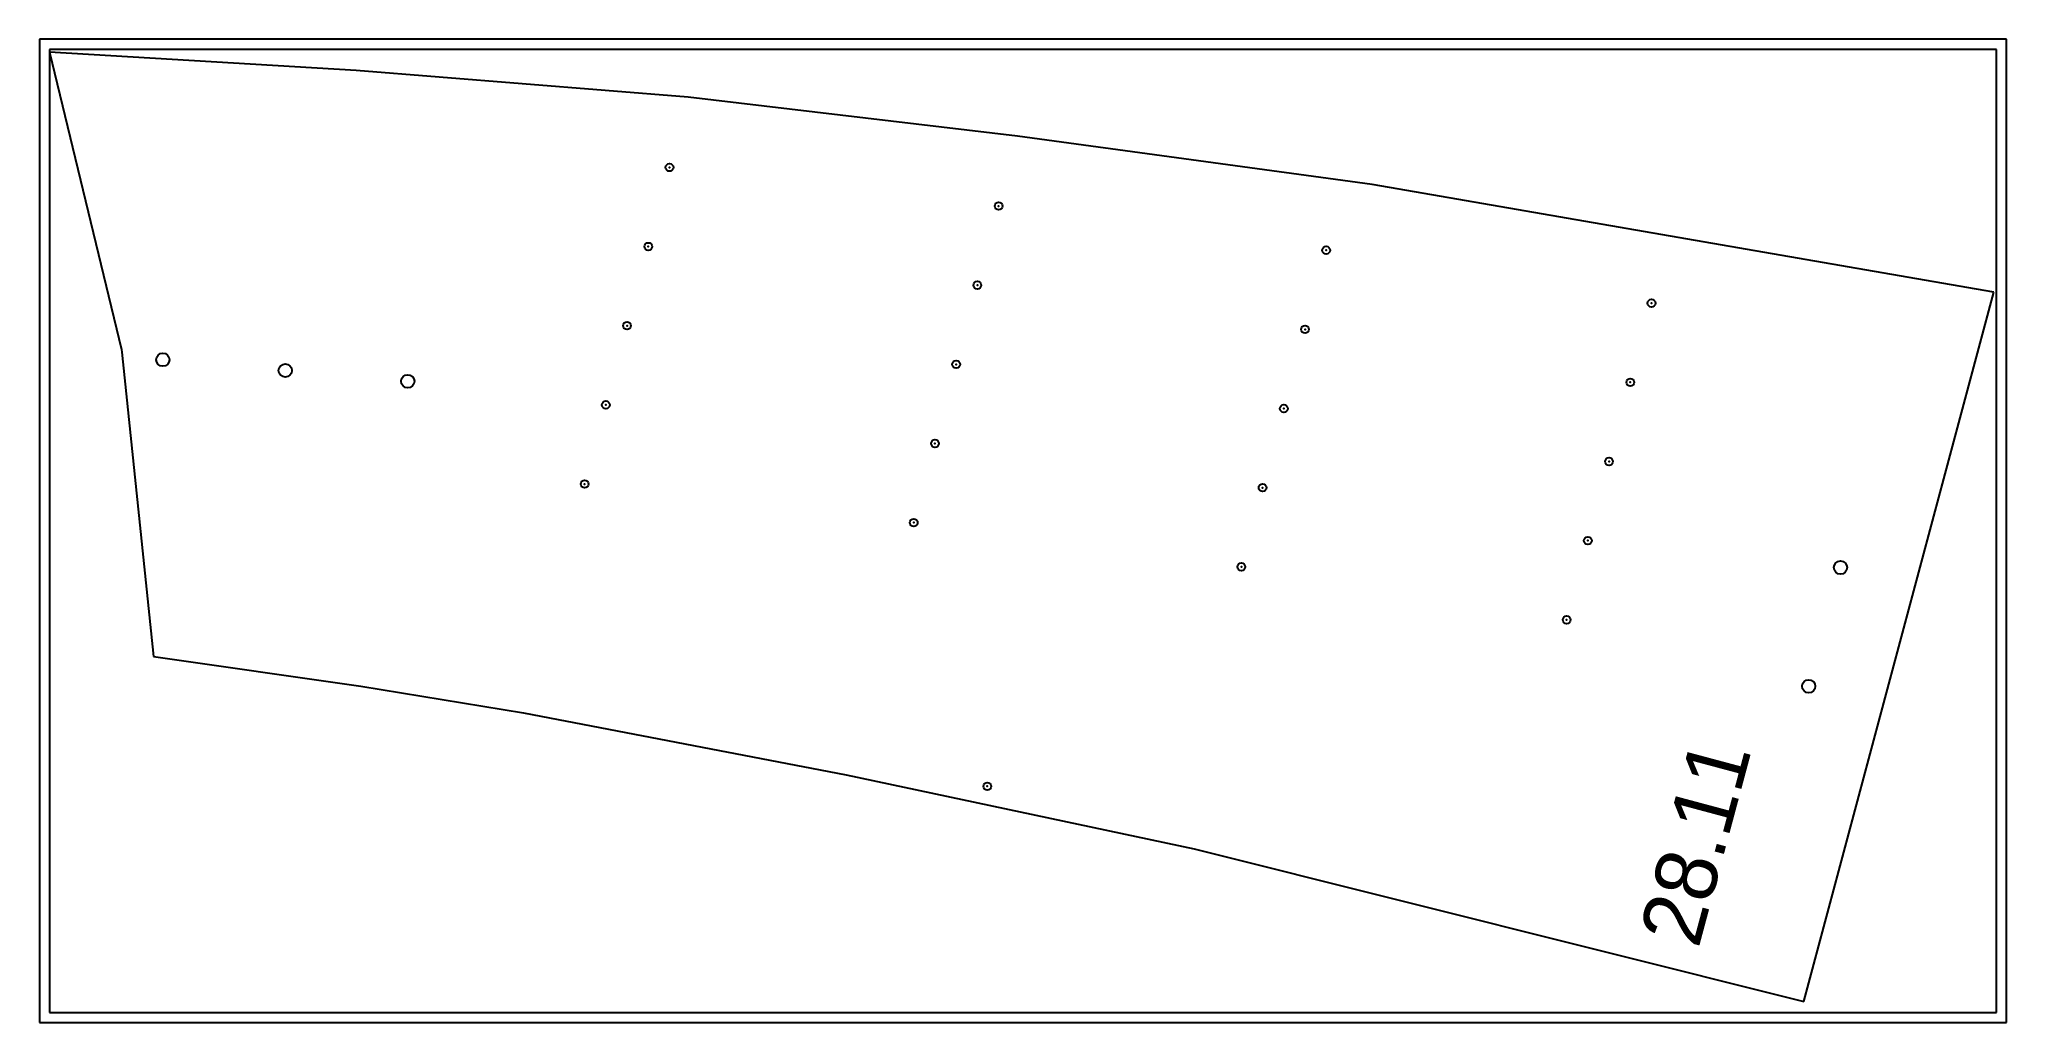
# Model space of a CAD drawing. Extents: x -420 to 2454, y -295 to 739.
# Drawn here: x 2258.7 to 2354.7, y -7.2 to 40.8 of the extents above; entities that cross this region are included whole.
import ezdxf

# ---------------------------------------------------------------- set-up
doc = ezdxf.new("R2010")
doc.units = 0
doc.header["$MEASUREMENT"] = 0
doc.header["$PDMODE"] = 32
doc.header["$PDSIZE"] = 0.38
doc.layers.get('0').update_dxf_attribs({"linetype": 'CONTINUOUS'})
for name, color, linetype in [('ARCH__', 1, 'CONTINUOUS'), ('DRILL_PTS__ENGRAVE_PASS_RO', 172, 'CONTINUOUS'), ('DRILLING', 3, 'CONTINUOUS'), ('ENGRAVE', 4, 'CONTINUOUS'), ('PLYWOOD', 6, 'CONTINUOUS')]:
    doc.layers.add(name, color=color, linetype=linetype)

msp = doc.modelspace()

# ---------------------------------------------------------------- texts
at = {"layer": 'ARCH__', "linetype": 'Continuous'}
msp.add_text('28.11', height=3, rotation=75, dxfattribs=at).set_placement((2339.63122, -3.59466))

# ---------------------------------------------------------------- linework, layer by layer
for p, q in [((2274.13094, 39.31265), (2259.17693, 40.20823)), ((2259.17693, 40.20823), (2262.68357, 25.69252)), ((2290.34551, 38.00699), (2274.13094, 39.31265)), ((2306.40103, 36.10775), (2290.34551, 38.00699)), ((2323.71219, 33.74302), (2306.40103, 36.10775)), ((2354.05419, 28.49402), (2323.71219, 33.74302)), ((2344.77523, -6.13555), (2354.05419, 28.49402)), ((2262.68357, 25.69252), (2262.7062, 25.56082)), ((2262.7062, 25.56082), (2264.24614, 10.70716)), ((2264.24614, 10.70716), (2274.36008, 9.25817)), ((2274.36008, 9.25817), (2282.29476, 7.96118)), ((2282.29476, 7.96118), (2298.04616, 4.92694)), ((2298.04616, 4.92694), (2315.02594, 1.32549)), ((2315.02594, 1.32549), (2344.77523, -6.13555))]:
    msp.add_line(p, q)
at = {"layer": 'DRILL_PTS__ENGRAVE_PASS_RO'}
msp.add_point((2304.9346, 4.37262), dxfattribs=at)
at = {"layer": 'DRILLING'}
for centre in [(2264.69992, 25.19401), (2270.6767, 24.66664), (2276.65348, 24.13926), (2346.56895, 15.04759), (2345.01603, 9.25203)]:
    msp.add_circle(centre, 0.3225, dxfattribs=at)
at = {"layer": 'ENGRAVE'}
for p in [(2289.42737, 34.58044), (2305.48685, 32.69597), (2288.3921, 30.71674), (2321.4734, 30.53935), (2304.45157, 28.83227), (2337.34513, 27.9542), (2287.35682, 26.85304), (2320.43813, 26.67565), (2303.4163, 24.96857), (2336.30986, 24.09049), (2286.32154, 22.98933), (2319.40285, 22.81195), (2302.38102, 21.10486), (2335.27458, 20.22679), (2285.28627, 19.12563), (2318.36757, 18.94824), (2301.34574, 17.24116), (2334.2393, 16.36309), (2317.3323, 15.08454), (2333.20403, 12.49938)]:
    msp.add_point(p, dxfattribs=at)
at = {"layer": 'PLYWOOD'}
for p, q in [((2354.67693, 40.83323), (2258.67693, 40.83323)), ((2258.67693, 40.83323), (2258.67693, -7.16677)), ((2354.17693, 40.33323), (2259.17693, 40.33323)), ((2259.17693, 40.33323), (2259.17693, -6.66677)), ((2354.17693, -6.66677), (2354.17693, 40.33323)), ((2354.67693, -7.16677), (2354.67693, 40.83323)), ((2259.17693, -6.66677), (2354.17693, -6.66677)), ((2258.67693, -7.16677), (2354.67693, -7.16677))]:
    msp.add_line(p, q, dxfattribs=at)

msp.set_redraw_order([(e.dxf.handle, doc.entitydb.next_handle()) for e in msp.query("TEXT MTEXT ATTDEF DIMENSION ARC_DIMENSION")])  # texts and dimensions are drawn at this point

doc.saveas('drawing.dxf')
